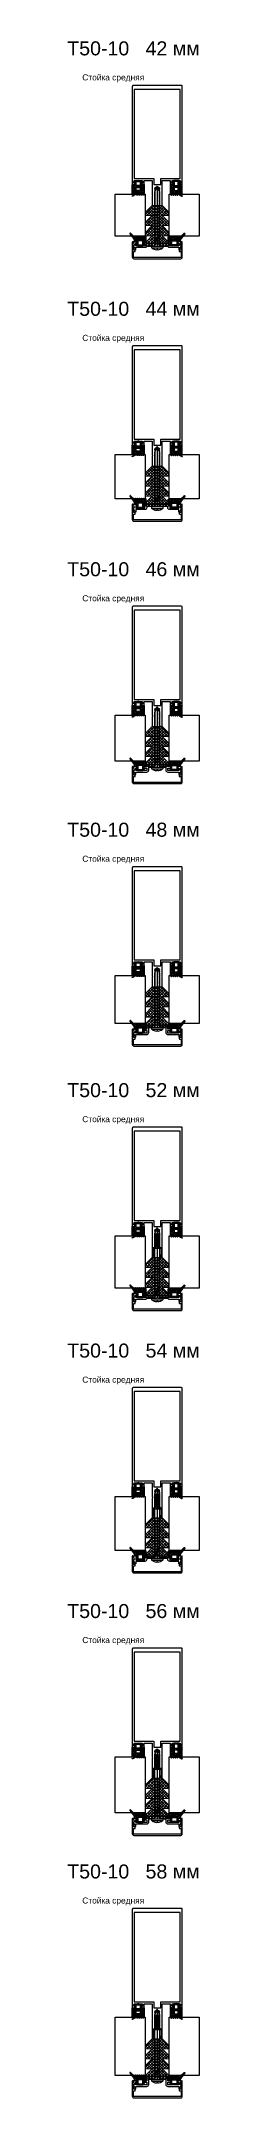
# Model space of a CAD drawing. Header units: millimetres. Extents: x 1744 to 18744, y -2272 to 2782.
# Drawn here: x 14010 to 14142, y 440 to 2494 of the extents above; entities that cross this region are included whole.
import ezdxf

# ---------------------------------------------------------------- set-up
doc = ezdxf.new("R2010")
doc.units = ezdxf.units.MM
doc.layers.add('Steklopaket', color=5, linetype='Continuous')
doc.layers.add('подписи', color=7, linetype='Continuous')
doc.layers.add('Уплотнители', color=1, linetype='Continuous', lineweight=20)
doc.layers.add('Штриховка', color=1, linetype='Continuous', lineweight=5)
doc.styles.get("Standard").update_dxf_attribs({"font": 'arial.ttf'})

msp = doc.modelspace()

# ---------------------------------------------------------------- texts
at = {"layer": 'подписи'}
for s, height, p in [('Т50-10   42 мм', 14, (14009.966, 2479.36)), ('Стойка средняя', 6, (14024.966, 2454.36)), ('Т50-10   44 мм', 14, (14009.966, 2219.36)), ('Стойка средняя', 6, (14024.966, 2194.36)), ('Т50-10   46 мм', 14, (14009.966, 1959.36)), ('Стойка средняя', 6, (14024.966, 1934.36)), ('Т50-10   48 мм', 14, (14009.966, 1699.36)), ('Стойка средняя', 6, (14024.966, 1674.36)), ('Т50-10   52 мм', 14, (14009.966, 1439.36)), ('Стойка средняя', 6, (14024.966, 1414.36)), ('Т50-10   54 мм', 14, (14009.966, 1179.36)), ('Стойка средняя', 6, (14024.966, 1154.36)), ('Т50-10   56 мм', 14, (14009.966, 919.36)), ('Стойка средняя', 6, (14024.966, 894.36)), ('Т50-10   58 мм', 14, (14009.966, 659.36)), ('Стойка средняя', 6, (14024.966, 634.36))]:
    msp.add_text(s, height=height, dxfattribs=at).set_placement(p)

# ---------------------------------------------------------------- blocks, each defined once
blk = doc.blocks.new('КП45548')
at = {"color": 146, "true_color": 0x105689}
blk.add_lwpolyline([(-25, 21.5, 0.414214), (-24.5, 21), (-23.6, 21, 0.116434), (-23.4, 21), (-22.7, 21.4, 0.284079), (-22.5, 21.7), (-22.5, 22.2, 0.414214), (-22.8, 22.5), (-23.5, 22.5), (-23.5, 24), (-23.1, 24.4, 0.198912), (-23, 24.6), (-23, 25), (-19.4, 25, 0.284079), (-19.2, 25.2), (-19, 25.5), (-18.8, 25.2, 0.284079), (-18.6, 25), (-15, 25), (-15, 24.6, 0.198912), (-14.9, 24.4), (-14.5, 24), (-14.5, 22.5), (-15.2, 22.5, 0.414214), (-15.5, 22.2), (-15.5, 21.7, 0.284079), (-15.3, 21.4), (-14.6, 21, 0.116434), (-14.4, 21), (-13.5, 21, 0.414214), (-13, 21.5), (-13, 25), (-5, 25), (-5, 11.1, 0.198912), (-4.9, 10.9), (-4.5, 10.5), (-4.9, 10.1, 0.198912), (-5, 9.9), (-5, 0.5, 0.414214), (-4.5, 0), (-3.1, 0, 0.198912), (-2.9, 0.1), (-2.1, 0.9, 0.198912), (-2, 1.1), (-2, 1.5, 0.284079), (-2.2, 1.7), (-2.5, 1.9), (-2.2, 2.1, 0.284079), (-2, 2.3), (-2, 3.3, 0.284079), (-2.2, 3.5), (-2.5, 3.7), (-2.2, 3.9, 0.284079), (-2, 4.1), (-2, 5.1, 0.284079), (-2.2, 5.3), (-2.5, 5.5), (-2.2, 5.7, 0.284079), (-2, 5.9), (-2, 6.9, 0.284079), (-2.2, 7.1), (-2.5, 7.3), (-2.2, 7.5, 0.284079), (-2, 7.7), (-2, 8.7, 0.284079), (-2.2, 8.9), (-2.5, 9.1), (-2.2, 9.3, 0.284079), (-2, 9.5), (-2, 10.5, 0.284079), (-2.2, 10.7), (-2.5, 10.9), (-2.2, 11.1, 0.284079), (-2, 11.3), (-2, 12.3, 0.284079), (-2.2, 12.5), (-2.5, 12.7), (-2.2, 12.9, 0.284079), (-2, 13.1), (-2, 14.1, 0.284079), (-2.2, 14.3), (-2.5, 14.5), (-2.2, 14.7, 0.284079), (-2, 14.9), (-2, 15.9, 0.284079), (-2.2, 16.1), (-2.5, 16.3), (-2, 18), (0, 19), (2, 18), (2, 17.6, 0.284079), (2.2, 17.4), (2.5, 17.2), (2.2, 17, 0.284079), (2, 16.8), (2, 15.8, 0.284079), (2.2, 15.6), (2.5, 15.4), (2.2, 15.2, 0.284079), (2, 15), (2, 14, 0.284079), (2.2, 13.8), (2.5, 13.6), (2.2, 13.4, 0.284079), (2, 13.2), (2, 12.2, 0.284079), (2.2, 12), (2.5, 11.8), (2.2, 11.6, 0.284079), (2, 11.4), (2, 10.4, 0.284079), (2.2, 10.2), (2.5, 10), (2.2, 9.8, 0.284079), (2, 9.6), (2, 8.6, 0.284079), (2.2, 8.4), (2.5, 8.2), (2.2, 8, 0.284079), (2, 7.8), (2, 6.8, 0.284079), (2.2, 6.6), (2.5, 6.4), (2.2, 6.2, 0.284079), (2, 6), (2, 5, 0.284079), (2.2, 4.8), (2.5, 4.6), (2.2, 4.4, 0.284079), (2, 4.2), (2, 3.2, 0.284079), (2.2, 3), (2.5, 2.8), (2.2, 2.6, 0.284079), (2, 2.4), (2, 1.1, 0.198912), (2.1, 0.9), (2.9, 0.1, 0.198912), (3.1, 0), (4.5, 0, 0.414214), (5, 0.5), (5, 9.9, 0.198912), (4.9, 10.1), (4.5, 10.5), (4.9, 10.9, 0.198912), (5, 11.1), (5, 25), (13, 25), (13, 21.5, 0.414214), (13.5, 21), (14.4, 21, 0.116434), (14.6, 21), (15.3, 21.4, 0.284079), (15.5, 21.7), (15.5, 22.2, 0.414214), (15.2, 22.5), (14.5, 22.5), (14.5, 24), (14.9, 24.4, 0.198912), (15, 24.6), (15, 25), (18.6, 25, 0.284079), (18.8, 25.2), (19, 25.5), (19.2, 25.2, 0.284079), (19.4, 25), (23, 25), (23, 24.6, 0.198912), (23.1, 24.4), (23.5, 24), (23.5, 22.5), (22.8, 22.5, 0.414214), (22.5, 22.2), (22.5, 21.7, 0.284079), (22.7, 21.4), (23.4, 21, 0.116434), (23.6, 21), (24.5, 21, 0.414214), (25, 21.5), (25, 119, 0.414214), (24, 120), (-24, 120, 0.414214), (-25, 119)], format="xyb", close=True, dxfattribs=at)
blk.add_lwpolyline([(-3.5, 27), (-3.5, 21), (3.5, 21), (3.5, 27), (23, 27), (23, 116), (-23, 116), (-23, 27)], close=True, dxfattribs=at)
blk = doc.blocks.new('ТПУ-6002')
at = {"true_color": 0xafd9aa}
h = blk.add_hatch(dxfattribs=at)
h.set_pattern_fill('ANSI37', color=9, scale=10, angle=180, style=0)
h.set_pattern_definition([(225, (359.6389, 110.4286), (0.8838835, -0.8838835), []), (315, (359.6389, 110.4286), (0.8838835, 0.8838835), [])])
edge = h.paths.add_edge_path(flags=16)
edge.add_line((1.8, -1), (-1.8, -1))
edge.add_arc((-1.8, -1.2), 0.25, 90, 180)
edge.add_line((-2, -1.2), (-2, -4.8))
edge.add_arc((-1.8, -4.8), 0.25, 180, 270)
edge.add_line((-1.8, -5), (1.8, -5))
edge.add_arc((1.8, -4.8), 0.25, 270, 360)
edge.add_line((2, -4.8), (2, -1.2))
edge.add_arc((1.8, -1.2), 0.25, 0, 90)
edge = h.paths.add_edge_path()
edge.add_line((2.4, -12.7), (4, -13.6))
edge.add_arc((4.2, -13.4), 0.25, 241.5196, 270)
edge.add_line((4.2, -13.6), (5.8, -13.6))
edge.add_arc((5.8, -13.3), 0.25, 270, 360)
edge.add_line((6, -13.3), (6, -4.2))
edge.add_arc((5.8, -4.2), 0.25, 0, 90)
edge.add_line((5.8, -4), (3.2, -4))
edge.add_arc((3.2, -3.8), 0.25, 180, 270, ccw=False)
edge.add_line((3, -3.8), (3, -2.2))
edge.add_arc((3.2, -2.2), 0.25, 90, 180, ccw=False)
edge.add_line((3.2, -2), (3.9, -2))
edge.add_arc((3.9, -1.7), 0.25, 270, 405.0646)
edge.add_line((4.1, -1.6), (2.6, -0.1))
edge.add_arc((2.4, -0.2), 0.25, 45.0646, 90)
edge.add_line((2.4, 0), (-2.4, 0))
edge.add_arc((-2.4, -0.3), 0.25, 90, 134.9354)
edge.add_line((-2.6, -0.1), (-4.1, -1.6))
edge.add_arc((-3.9, -1.7), 0.25, 134.9354, 270)
edge.add_line((-3.9, -2), (-3.2, -2))
edge.add_arc((-3.2, -2.2), 0.25, 0, 90, ccw=False)
edge.add_line((-3, -2.2), (-3, -3.8))
edge.add_arc((-3.2, -3.8), 0.25, -90, 0, ccw=False)
edge.add_line((-3.2, -4), (-5.8, -4))
edge.add_arc((-5.8, -4.2), 0.25, 90, 180)
edge.add_line((-6, -4.2), (-6, -13.5))
edge.add_arc((-5.7, -13.5), 0.25, 180, 225)
edge.add_line((-5.9, -13.7), (-5.2, -14.4))
edge.add_arc((-5, -14.2), 0.25, 225, 315)
edge.add_line((-4.8, -14.4), (-4.2, -13.8))
edge.add_arc((-4, -14), 0.25, 45, 135, ccw=False)
edge.add_line((-3.8, -13.8), (-3.2, -14.4))
edge.add_arc((-3, -14.2), 0.25, 225, 315)
edge.add_line((-2.8, -14.4), (-2.2, -13.8))
edge.add_arc((-2, -14), 0.25, 45, 135, ccw=False)
edge.add_line((-1.8, -13.8), (-1.2, -14.4))
edge.add_arc((-1, -14.2), 0.25, 225, 315)
edge.add_line((-0.8, -14.4), (-0.2, -13.8))
edge.add_arc((0, -14), 0.25, 45, 135, ccw=False)
edge.add_line((0.2, -13.8), (0.8, -14.4))
edge.add_arc((1, -14.2), 0.25, 225, 315)
edge.add_line((1.2, -14.4), (1.9, -13.7))
edge.add_arc((2, -13.9), 0.25, 61.5196, 135, ccw=False)
edge.add_line((2.2, -13.7), (5.6, -15.6))
edge.add_arc((5.7, -15.3), 0.25, 241.5196, 421.5196)
edge.add_line((5.9, -15.1), (2.1, -13.1))
edge.add_arc((2.3, -12.9), 0.25, 61.5196, 241.5196, ccw=False)
edge = h.paths.add_edge_path(flags=16)
edge.add_line((1.8, -7), (-1.8, -7))
edge.add_arc((-1.8, -7.2), 0.25, 90, 180)
edge.add_line((-2, -7.2), (-2, -9.8))
edge.add_arc((-1.8, -9.8), 0.25, 180, 270)
edge.add_line((-1.8, -10), (1.8, -10))
edge.add_arc((1.8, -9.8), 0.25, 270, 360)
edge.add_line((2, -9.8), (2, -7.2))
edge.add_arc((1.8, -7.2), 0.25, 0, 90)
at = {"color": 9, "true_color": 0xafd9aa}
for points in [[(2.4, -12.7), (4, -13.6, 0.124913), (4.2, -13.6), (5.8, -13.6, 0.414214), (6, -13.3), (6, -4.2, 0.414214), (5.8, -4), (3.2, -4, -0.414214), (3, -3.8), (3, -2.2, -0.414214), (3.2, -2), (3.9, -2, 0.668587), (4.1, -1.6), (2.6, -0.1, 0.198619), (2.4, 0), (-2.4, 0, 0.198619), (-2.6, -0.1), (-4.1, -1.6, 0.668587), (-3.9, -2), (-3.2, -2, -0.414214), (-3, -2.2), (-3, -3.8, -0.414214), (-3.2, -4), (-5.8, -4, 0.414214), (-6, -4.2), (-6, -13.5, 0.198912), (-5.9, -13.7), (-5.2, -14.4, 0.414214), (-4.8, -14.4), (-4.2, -13.8, -0.414214), (-3.8, -13.8), (-3.2, -14.4, 0.414214), (-2.8, -14.4), (-2.2, -13.8, -0.414214), (-1.8, -13.8), (-1.2, -14.4, 0.414214), (-0.8, -14.4), (-0.2, -13.8, -0.414214), (0.2, -13.8), (0.8, -14.4, 0.414214), (1.2, -14.4), (1.9, -13.7, -0.332076), (2.2, -13.7), (5.6, -15.6, 1), (5.9, -15.1), (2.1, -13.1, -1)], [(1.8, -1), (-1.8, -1, 0.414214), (-2, -1.2), (-2, -4.8, 0.414214), (-1.8, -5), (1.8, -5, 0.414214), (2, -4.8), (2, -1.2, 0.414214)], [(1.8, -7), (-1.8, -7, 0.414214), (-2, -7.2), (-2, -9.8, 0.414214), (-1.8, -10), (1.8, -10, 0.414214), (2, -9.8), (2, -7.2, 0.414214)]]:
    blk.add_lwpolyline(points, format="xyb", close=True, dxfattribs=at)
blk = doc.blocks.new('КПС 917')
blk.add_lwpolyline([(10.5, 1.1), (0.6, 1.1, 0.198912), (0.4, 1), (0, 0.6), (-0.4, 1, 0.198912), (-0.6, 1.1), (-10.5, 1.1, 0.414214), (-11.5, 2.1), (-21.5, 2.1), (-21.5, 4.3, 0.414214), (-21.8, 4.6), (-21.8, 4.6, 0.291473), (-22.1, 4.4), (-23.8, 0.8, 0.414214), (-23.6, 0.4), (-22.9, 0.1, -0.414214), (-22.7, -0.3), (-24, -3, 0.548619), (-23.7, -3.4), (-21.6, -3.4, 0.116434), (-21.4, -3.4), (-20.7, -3, 0.284079), (-20.5, -2.7), (-20.5, -2.2, 0.414214), (-20.8, -1.9), (-21.5, -1.9), (-21.5, 0.6), (-12.5, 0.6), (-12.5, -1.9), (-13.2, -1.9, 0.414214), (-13.5, -2.2), (-13.5, -2.7, 0.284079), (-13.3, -3), (-12.6, -3.4, 0.116434), (-12.4, -3.4), (-11, -3.4, 0.414214), (-10.5, -2.9), (-10.5, -1.4), (10.5, -1.4), (10.5, -2.9, 0.414214), (11, -3.4), (12.4, -3.4, 0.116434), (12.6, -3.4), (13.3, -3, 0.284079), (13.5, -2.7), (13.5, -2.2, 0.414214), (13.2, -1.9), (12.5, -1.9), (12.5, 0.6), (21.5, 0.6), (21.5, -1.9), (20.8, -1.9, 0.414214), (20.5, -2.2), (20.5, -2.7, 0.284079), (20.7, -3), (21.4, -3.4, 0.116434), (21.6, -3.4), (23.7, -3.4, 0.548619), (24, -3), (22.7, -0.3, -0.414214), (22.9, 0.1), (23.6, 0.4, 0.414214), (23.8, 0.8), (22.1, 4.4, 0.291473), (21.8, 4.6), (21.8, 4.6, 0.414214), (21.5, 4.3), (21.5, 2.1), (11.5, 2.1, 0.414214)], format="xyb", close=True)
blk = doc.blocks.new('ТПУ-007ММ')
at = {"true_color": 0xafd9aa}
h = blk.add_hatch(dxfattribs=at)
h.set_pattern_fill('ANSI37', color=9, scale=10, angle=180, style=0)
h.set_pattern_definition([(225, (-3851.0623, 2334.4012), (0.88388348, -0.88388348), []), (315, (-3851.0623, 2334.4012), (0.88388348, 0.88388348), [])])
edge = h.paths.add_edge_path(flags=16)
edge.add_line((2.1, -1), (-2.1, -1))
edge.add_arc((-2.1, -1.5), 0.5, 90, 180)
edge.add_line((-2.6, -1.5), (-2.6, -4.5))
edge.add_arc((-2.1, -4.5), 0.5, 180, 270)
edge.add_line((-2.1, -5), (2.1, -5))
edge.add_arc((2.1, -4.5), 0.5, 270, 360)
edge.add_line((2.6, -4.5), (2.6, -1.5))
edge.add_arc((2.1, -1.5), 0.5, 0, 90)
edge = h.paths.add_edge_path()
edge.add_arc((-3.8, -2.2), 0.25, 0, 90, ccw=False)
edge.add_line((-3.6, -2.2), (-3.6, -3.8))
edge.add_arc((-3.8, -3.8), 0.25, -90, 0, ccw=False)
edge.add_line((-3.8, -4), (-5.8, -4))
edge.add_arc((-5.8, -4.2), 0.25, 90, 180)
edge.add_line((-6, -4.2), (-6, -8.6))
edge.add_arc((-5.8, -8.6), 0.2, 180, 225)
edge.add_line((-5.9, -8.8), (-5.2, -9.5))
edge.add_arc((-5, -9.3), 0.25, 225, 315)
edge.add_line((-4.8, -9.5), (-4.2, -8.9))
edge.add_arc((-4, -9.1), 0.25, 45, 135, ccw=False)
edge.add_line((-3.8, -8.9), (-3.2, -9.5))
edge.add_arc((-3, -9.3), 0.25, 225, 315)
edge.add_line((-2.8, -9.5), (-2.2, -8.9))
edge.add_arc((-2, -9.1), 0.25, 45, 135, ccw=False)
edge.add_line((-1.8, -8.9), (-1.2, -9.5))
edge.add_arc((-1, -9.3), 0.25, 225, 315)
edge.add_line((-0.8, -9.5), (-0.2, -8.9))
edge.add_arc((0, -9.1), 0.25, 45, 135, ccw=False)
edge.add_line((0.2, -8.9), (0.8, -9.5))
edge.add_arc((1, -9.3), 0.25, 225, 315)
edge.add_line((1.2, -9.5), (1.8, -8.9))
edge.add_arc((2, -9.1), 0.25, 45, 135, ccw=False)
edge.add_line((2.2, -8.9), (2.8, -9.5))
edge.add_arc((3, -9.3), 0.25, 225, 315)
edge.add_line((3.2, -9.5), (3.8, -8.9))
edge.add_arc((4, -9.1), 0.25, 45, 135, ccw=False)
edge.add_line((4.2, -8.9), (4.8, -9.5))
edge.add_arc((5, -9.3), 0.25, 225, 315)
edge.add_line((5.2, -9.5), (5.8, -8.9))
edge.add_arc((6, -9.1), 0.25, 45, 135, ccw=False)
edge.add_line((6.2, -8.9), (9.8, -12.4))
edge.add_arc((10, -12.2), 0.25, 225, 315)
edge.add_line((10.2, -12.4), (10.4, -12.2))
edge.add_arc((10.2, -12), 0.25, 315, 380.2249)
edge.add_line((10.4, -11.9), (6.8, -7.1))
edge.add_arc((10, -4.7), 4, 180, 216.7605, ccw=False)
edge.add_line((6, -4.7), (6, -4.3))
edge.add_arc((5.7, -4.3), 0.3, 360, 450)
edge.add_line((5.7, -4), (3.9, -4))
edge.add_arc((3.9, -3.8), 0.25, 180, 270, ccw=False)
edge.add_line((3.6, -3.8), (3.6, -2.2))
edge.add_arc((3.9, -2.2), 0.25, 90, 180, ccw=False)
edge.add_line((3.9, -2), (4.1, -2))
edge.add_arc((4.1, -1.7), 0.25, 270, 405.0646)
edge.add_line((4.3, -1.6), (2.6, -0.1))
edge.add_arc((2.4, -0.2), 0.25, 45.0646, 90)
edge.add_line((2.4, 0), (-2.4, 0))
edge.add_arc((-2.4, -0.2), 0.25, 90, 134.9354)
edge.add_line((-2.6, -0.1), (-4.3, -1.6))
edge.add_arc((-4.1, -1.7), 0.25, 134.9354, 270)
edge.add_line((-4.1, -2), (-3.8, -2))
at = {"color": 9, "true_color": 0xafd9aa}
for points in [[(-3.8, -2, -0.414214), (-3.6, -2.2), (-3.6, -3.8, -0.414214), (-3.8, -4), (-5.8, -4, 0.414214), (-6, -4.2), (-6, -8.6, 0.198912), (-5.9, -8.8), (-5.2, -9.5, 0.414214), (-4.8, -9.5), (-4.2, -8.9, -0.414214), (-3.8, -8.9), (-3.2, -9.5, 0.414214), (-2.8, -9.5), (-2.2, -8.9, -0.414214), (-1.8, -8.9), (-1.2, -9.5, 0.414214), (-0.8, -9.5), (-0.2, -8.9, -0.414214), (0.2, -8.9), (0.8, -9.5, 0.414214), (1.2, -9.5), (1.8, -8.9, -0.414214), (2.2, -8.9), (2.8, -9.5, 0.414214), (3.2, -9.5), (3.8, -8.9, -0.414214), (4.2, -8.9), (4.8, -9.5, 0.414214), (5.2, -9.5), (5.8, -8.9, -0.414214), (6.2, -8.9), (9.8, -12.4, 0.414214), (10.2, -12.4), (10.4, -12.2, 0.292538), (10.4, -11.9), (6.8, -7.1, -0.161788), (6, -4.7), (6, -4.3, 0.414214), (5.7, -4), (3.9, -4, -0.414214), (3.6, -3.8), (3.6, -2.2, -0.414214), (3.9, -2), (4.1, -2, 0.668587), (4.3, -1.6), (2.6, -0.1, 0.198619), (2.4, 0), (-2.4, 0, 0.198619), (-2.6, -0.1), (-4.3, -1.6, 0.668587), (-4.1, -2)], [(2.1, -1), (-2.1, -1, 0.414214), (-2.6, -1.5), (-2.6, -4.5, 0.414214), (-2.1, -5), (2.1, -5, 0.414214), (2.6, -4.5), (2.6, -1.5, 0.414214)]]:
    blk.add_lwpolyline(points, format="xyb", close=True, dxfattribs=at)
blk = doc.blocks.new('КП45310')
at = {"color": 0}
blk.add_lwpolyline([(23.8, -4.3), (23.8, -8.8, -0.279739), (23.5, -9.3, 0.401559), (23.2, -10.2), (24.2, -12.5, 0.802585), (25, -12.4), (25, 2.7, 0.414214), (23.5, 4.2), (-23.5, 4.2, 0.414214), (-25, 2.7), (-25, -12.4, 0.802585), (-24.2, -12.5), (-23.2, -10.2, 0.401559), (-23.5, -9.3, -0.279739), (-23.8, -8.8), (-23.8, -4.3), (-22.3, -4.3, 0.414214), (-22, -4), (-22, -3.1, 0.414214), (-22.3, -2.8), (-23.8, -2.8), (-23.8, 2.7, -0.414214), (-23.5, 3), (23.5, 3, -0.414214), (23.8, 2.7), (23.8, -2.8), (22.3, -2.8, 0.414214), (22, -3.1), (22, -4, 0.414214), (22.3, -4.3)], format="xyb", close=True, dxfattribs=at)
blk = doc.blocks.new('ВС 5.5х60 А2 DIN7981')
for p, q in [((0, 0), (0, -60)), ((-5.4, -61.7), (5.4, -61.7))]:
    blk.add_line(p, q)
for points in [[(2.7, -60), (2.7, -5.9), (0, 0), (-2.8, -5.9), (-2.8, -60)], [(-2.8, -56.7), (2.7, -51.2), (2.7, -48.9), (-2.8, -54.4)]]:
    blk.add_lwpolyline(points, close=True)
blk.add_lwpolyline([(-0.4, -63.9, -0.161849), (-5.2, -62.1, -0.223888), (-5.4, -61.7), (-5.4, -60), (5.4, -60), (5.4, -61.7, -0.223888), (5.2, -62.1, -0.161849), (0.4, -63.9), (0.4, -63.2), (-0.4, -63.2)], format="xyb", close=True)
blk = doc.blocks.new('Т50-10')
at = {"layer": 'Штриховка', "lineweight": 5, "true_color": 0x5e67af}
h = blk.add_hatch(dxfattribs=at)
h.set_pattern_fill('NET', color=165, scale=16, angle=-45, style=0)
h.set_pattern_definition([(315, (4299.9565, 8121.2784), (1.41421356, 1.41421356), []), (45, (4299.9565, 8121.2784), (-1.41421356, 1.41421356), [])])
h.paths.add_polyline_path([(-40, -3), (-40, -12), (-37, -12), (-30, -5), (-30, -12), (-27, -12), (-20, -5), (-20, -12), (-17, -12), (-10, -5), (-10, -12), (-7, -12), (0, -5), (0, 5), (-7, 12), (-10, 12), (-10, 5), (-17, 12), (-20, 12), (-20, 5), (-27, 12), (-30, 12), (-30, 5), (-37, 12), (-40, 12), (-40, 3), (-37, 0)])
at = {"layer": 'Уплотнители', "color": 165, "true_color": 0x5e67af}
blk.add_line((-37, 0), (-1.5, 0), dxfattribs=at)
blk.add_lwpolyline([(-40, -3), (-40, -12), (-37, -12), (-30, -5), (-30, -12), (-27, -12), (-20, -5), (-20, -12), (-17, -12), (-10, -5), (-10, -12), (-7, -12), (0, -5), (0, 5), (-7, 12), (-10, 12), (-10, 5), (-17, 12), (-20, 12), (-20, 5), (-27, 12), (-30, 12), (-30, 5), (-37, 12), (-40, 12), (-40, 3), (-37, 0)], close=True, dxfattribs=at)
blk = doc.blocks.new('КП45313-2')
blk.add_lwpolyline([(-12.4, -2.6, -0.116434), (-12.6, -2.6), (-13.3, -2.2, -0.284079), (-13.5, -1.9), (-13.5, -1.4, -0.414214), (-13.2, -1.1), (-12.5, -1.1), (-12.5, 1.4), (-21.5, 1.4), (-21.5, -1.1), (-20.8, -1.1, -0.414214), (-20.5, -1.4), (-20.5, -1.9, -0.284079), (-20.7, -2.2), (-21.4, -2.6, -0.116434), (-21.6, -2.6), (-23.7, -2.6, -0.548619), (-24, -2.2), (-22.7, 0.5, 0.414214), (-22.9, 0.9), (-23.6, 1.2, -0.414214), (-23.8, 1.6), (-22.1, 5.2, -0.291473), (-21.8, 5.4), (-21.8, 5.4, -0.414214), (-21.5, 5.1), (-21.5, 2.9), (-12.5, 2.9, -0.414214), (-10.5, 0.9), (-10.5, -0.1), (-0.4, -0.1, -0.284079), (-0.2, -0.3), (0, -0.6), (0.2, -0.3, -0.284079), (0.4, -0.1), (10.5, -0.1), (10.5, 0.9, -0.414214), (12.5, 2.9), (21.5, 2.9), (21.5, 5.1, -0.414214), (21.8, 5.4), (21.8, 5.4, -0.291473), (22.1, 5.2), (23.8, 1.6, -0.414214), (23.6, 1.2), (22.9, 0.9, 0.414214), (22.7, 0.5), (24, -2.2, -0.548619), (23.7, -2.6), (21.6, -2.6, -0.116434), (21.4, -2.6), (20.7, -2.2, -0.284079), (20.5, -1.9), (20.5, -1.4, -0.414214), (20.8, -1.1), (21.5, -1.1), (21.5, 1.4), (12.5, 1.4), (12.5, -1.1), (13.2, -1.1, -0.414214), (13.5, -1.4), (13.5, -1.9, -0.284079), (13.3, -2.2), (12.6, -2.6, -0.116434), (12.4, -2.6)], format="xyb", close=True)
blk = doc.blocks.new('КПС 758')
blk.add_lwpolyline([(-23.8, 2.3, 0.414214), (-23.6, 1.9), (-22.9, 1.6, -0.414214), (-22.7, 1.2), (-24, -1.5, 0.548619), (-23.7, -1.9), (-21.6, -1.9, 0.116434), (-21.4, -1.9), (-20.7, -1.5, 0.284079), (-20.5, -1.2), (-20.5, -0.7, 0.414214), (-20.8, -0.4), (-21.5, -0.4), (-21.5, 2.1), (-10.5, 2.1), (-10.5, -0.4), (-13.2, -0.4, 0.414214), (-13.5, -0.7), (-13.5, -1.2, 0.284079), (-13.3, -1.5), (-12.6, -1.9, 0.116434), (-12.4, -1.9), (-10.5, -1.9), (-10.5, -2.9, 0.414214), (-9.5, -3.9), (9.5, -3.9, 0.414214), (10.5, -2.9), (10.5, -1.9), (12.4, -1.9, 0.116434), (12.6, -1.9), (13.3, -1.5, 0.284079), (13.5, -1.2), (13.5, -0.7, 0.414214), (13.2, -0.4), (10.5, -0.4), (10.5, 2.1), (21.5, 2.1), (21.5, -0.4), (20.8, -0.4, 0.414214), (20.5, -0.7), (20.5, -1.2, 0.284079), (20.7, -1.5), (21.4, -1.9, 0.116434), (21.6, -1.9), (23.7, -1.9, 0.548619), (24, -1.5), (22.7, 1.2, -0.414214), (22.9, 1.6), (23.6, 1.9, 0.414214), (23.8, 2.3), (22.1, 5.9, 0.291473), (21.8, 6.1), (21.8, 6.1, 0.414214), (21.5, 5.8), (21.5, 3.6), (10.5, 3.6, 0.414214), (8.5, 1.6), (8.5, -1.4), (0.6, -1.4, 0.198912), (0.4, -1.5), (0, -1.9), (-0.4, -1.5, 0.198912), (-0.6, -1.4), (-8.5, -1.4), (-8.5, 1.6, 0.414214), (-10.5, 3.6), (-21.5, 3.6), (-21.5, 5.8, 0.414214), (-21.8, 6.1), (-21.8, 6.1, 0.291473), (-22.1, 5.9)], format="xyb", close=True)
blk = doc.blocks.new('КПС 575')
blk.add_lwpolyline([(-23.8, 3.2, 0.414214), (-23.6, 2.8), (-22.9, 2.4, -0.414214), (-22.7, 2), (-24, -0.7, 0.548619), (-23.7, -1.1), (-21.6, -1.1, 0.116434), (-21.4, -1.1), (-20.7, -0.7, 0.284079), (-20.5, -0.4), (-20.5, 0.1, 0.414214), (-20.8, 0.4), (-21.5, 0.4), (-21.5, 2.9), (-10.5, 2.9), (-10.5, 0.4), (-13.2, 0.4, 0.414214), (-13.5, 0.1), (-13.5, -0.4, 0.284079), (-13.3, -0.7), (-12.6, -1.1, 0.116434), (-12.4, -1.1), (-10.5, -1.1), (-10.5, -4.1, 0.414214), (-9.5, -5.1), (9.5, -5.1, 0.414214), (10.5, -4.1), (10.5, -1.1), (12.4, -1.1, 0.116434), (12.6, -1.1), (13.3, -0.7, 0.284079), (13.5, -0.4), (13.5, 0.1, 0.414214), (13.2, 0.4), (10.5, 0.4), (10.5, 2.9), (21.5, 2.9), (21.5, 0.4), (20.8, 0.4, 0.414214), (20.5, 0.1), (20.5, -0.4, 0.284079), (20.7, -0.7), (21.4, -1.1, 0.116434), (21.6, -1.1), (23.7, -1.1, 0.548619), (24, -0.7), (22.7, 2, -0.414214), (22.9, 2.4), (23.6, 2.8, 0.414214), (23.8, 3.2), (22.1, 6.7, 0.291473), (21.8, 6.9), (21.8, 6.9, 0.414214), (21.5, 6.6), (21.5, 4.4), (10.5, 4.4, 0.414214), (8.5, 2.4), (8.5, -2.6), (0.6, -2.6, 0.198912), (0.4, -2.7), (0, -3.1), (-0.4, -2.7, 0.198912), (-0.6, -2.6), (-8.5, -2.6), (-8.5, 2.4, 0.414214), (-10.5, 4.4), (-21.5, 4.4), (-21.5, 6.6, 0.414214), (-21.8, 6.9), (-21.8, 6.9, 0.291473), (-22.1, 6.7)], format="xyb", close=True)
blk = doc.blocks.new('ВС 5.5х70 А2 DIN7981')
for p, q in [((0, 0), (0, -70)), ((-5.4, -71.7), (5.4, -71.7))]:
    blk.add_line(p, q)
for points in [[(2.7, -70), (2.7, -5.9), (0, 0), (-2.8, -5.9), (-2.8, -70)], [(-2.8, -66.7), (2.7, -61.2), (2.7, -58.9), (-2.8, -64.4)]]:
    blk.add_lwpolyline(points, close=True)
blk.add_lwpolyline([(-0.4, -73.9, -0.161849), (-5.2, -72.1, -0.223888), (-5.4, -71.7), (-5.4, -70), (5.4, -70), (5.4, -71.7, -0.223888), (5.2, -72.1, -0.161849), (0.4, -73.9), (0.4, -73.2), (-0.4, -73.2)], format="xyb", close=True)
blk = doc.blocks.new('Т50-03')
at = {"layer": 'Штриховка', "lineweight": 5}
h = blk.add_hatch(dxfattribs=at)
h.set_pattern_fill('ANSI37', color=256, scale=11.2, angle=90, style=0)
h.set_pattern_definition([(135, (-7152.173, 3902.1519), (-0.9899495, -0.9899495), []), (225, (-7152.173, 3902.1519), (0.9899495, -0.9899495), [])])
edge = h.paths.add_edge_path()
edge.add_arc((-20.8, -3.8), 1.25, 9.2818, 180)
edge.add_line((-22, -3.8), (-22, -4.7))
edge.add_arc((-21.7, -4.7), 0.3, 180, 270)
edge.add_line((-21.7, -5), (-12.3, -5))
edge.add_arc((-12.3, -4.7), 0.3, 270, 360)
edge.add_line((-12, -4.7), (-12, -2.3))
edge.add_arc((-11.7, -2.3), 0.3, 90, 180, ccw=False)
edge.add_line((-11.7, -2), (-5.2, -2))
edge.add_arc((-5, -2), 0.2, 180, 360)
edge.add_line((-4.8, -2), (0, -2))
edge.add_arc((0, 0), 2, 270, 450)
edge.add_line((0, 2), (-4.8, 2))
edge.add_arc((-5, 2), 0.2, 0, 180)
edge.add_line((-5.2, 2), (-11.7, 2))
edge.add_arc((-11.7, 2.3), 0.3, 180, 270, ccw=False)
edge.add_line((-12, 2.3), (-12, 4.7))
edge.add_arc((-12.3, 4.7), 0.3, 0, 90)
edge.add_line((-12.3, 5), (-21.7, 5))
edge.add_arc((-21.7, 4.7), 0.3, 90, 180)
edge.add_line((-22, 4.7), (-22, 3.8))
edge.add_arc((-20.8, 3.7), 1.25, 180, 350.7182)
edge.add_arc((-19.2, 3.5), 0.3, 90, 170.7182, ccw=False)
edge.add_line((-19.2, 3.8), (-13.2, 3.8))
edge.add_line((-13.2, 3.8), (-13.2, 0.8))
edge.add_arc((-12.9, 0.8), 0.3, 180, 225)
edge.add_line((-13.1, 0.6), (-12.5, 0))
edge.add_line((-12.5, 0), (-13.1, -0.6))
edge.add_arc((-12.9, -0.8), 0.3, 135, 180)
edge.add_line((-13.2, -0.8), (-13.2, -3.8))
edge.add_line((-13.2, -3.8), (-19.2, -3.8))
edge.add_arc((-19.2, -3.5), 0.3, 189.2818, 270, ccw=False)
edge = h.paths.add_edge_path(flags=16)
edge.add_line((-11, 1), (0, 1))
edge.add_arc((0, 0), 1, -90, 90, ccw=False)
edge.add_line((0, -1), (-11, -1))
edge.add_line((-11, -1), (-11, 1))
at = {"layer": 'Уплотнители'}
for points in [[(-19.5, -3.5, 0.922113), (-22, -3.8), (-22, -4.7, 0.414214), (-21.7, -5), (-12.3, -5, 0.414214), (-12, -4.7), (-12, -2.3, -0.414214), (-11.7, -2), (-5.2, -2, 1), (-4.8, -2), (0, -2, 1), (0, 2), (-4.8, 2, 1), (-5.2, 2), (-11.7, 2, -0.414214), (-12, 2.3), (-12, 4.7, 0.414214), (-12.3, 5), (-21.7, 5, 0.414214), (-22, 4.7), (-22, 3.8, 0.922113), (-19.5, 3.5, -0.367523), (-19.2, 3.8), (-13.2, 3.8), (-13.2, 0.8, 0.198912), (-13.1, 0.6), (-12.5, 0), (-13.1, -0.6, 0.198912), (-13.2, -0.8), (-13.2, -3.8), (-19.2, -3.8, -0.367523)], [(-11, 1), (0, 1, -1), (0, -1), (-11, -1)]]:
    blk.add_lwpolyline(points, format="xyb", close=True, dxfattribs=at)

# ---------------------------------------------------------------- linework, layer by layer
at = {"layer": 'Steklopaket'}
for points in [[(14057.966, 2340.76), (14087.966, 2340.76), (14087.966, 2298.76), (14057.966, 2298.76)], [(14111.966, 2340.76), (14141.966, 2340.76), (14141.966, 2298.76), (14111.966, 2298.76)], [(14057.966, 2080.76), (14087.966, 2080.76), (14087.966, 2036.76), (14057.966, 2036.76)], [(14111.966, 2080.76), (14141.966, 2080.76), (14141.966, 2036.76), (14111.966, 2036.76)], [(14057.966, 1820.76), (14087.966, 1820.76), (14087.966, 1774.76), (14057.966, 1774.76)], [(14111.966, 1820.76), (14141.966, 1820.76), (14141.966, 1774.76), (14111.966, 1774.76)], [(14057.966, 1560.76), (14087.966, 1560.76), (14087.966, 1512.76), (14057.966, 1512.76)], [(14111.966, 1560.76), (14141.966, 1560.76), (14141.966, 1512.76), (14111.966, 1512.76)], [(14057.966, 1300.76), (14087.966, 1300.76), (14087.966, 1248.76), (14057.966, 1248.76)], [(14111.966, 1300.76), (14141.966, 1300.76), (14141.966, 1248.76), (14111.966, 1248.76)], [(14057.966, 1040.76), (14087.966, 1040.76), (14087.966, 986.76), (14057.966, 986.76)], [(14111.966, 1040.76), (14141.966, 1040.76), (14141.966, 986.76), (14111.966, 986.76)], [(14057.966, 780.76), (14087.966, 780.76), (14087.966, 724.76), (14057.966, 724.76)], [(14111.966, 780.76), (14141.966, 780.76), (14141.966, 724.76), (14111.966, 724.76)], [(14057.966, 520.76), (14087.966, 520.76), (14087.966, 462.76), (14057.966, 462.76)], [(14111.966, 520.76), (14141.966, 520.76), (14141.966, 462.76), (14111.966, 462.76)]]:
    msp.add_lwpolyline(points, close=True, dxfattribs=at)

# ---------------------------------------------------------------- block references
for name, p in [('КП45548', (14099.966, 2329.36)), ('ВС 5.5х60 А2 DIN7981', (14099.966, 2348.859)), ('ТПУ-6002', (14118.966, 2354.36)), ('КП45548', (14099.966, 2069.36)), ('ТПУ-6002', (14118.966, 2094.36)), ('ВС 5.5х60 А2 DIN7981', (14099.966, 2088.861)), ('КП45548', (14099.966, 1809.36)), ('ВС 5.5х60 А2 DIN7981', (14099.966, 1828.861)), ('ТПУ-6002', (14118.966, 1834.36)), ('КП45548', (14099.966, 1549.36)), ('ВС 5.5х60 А2 DIN7981', (14099.966, 1568.859)), ('ТПУ-6002', (14118.966, 1574.36)), ('КП45548', (14099.966, 1289.36)), ('ТПУ-6002', (14118.966, 1314.36)), ('ВС 5.5х70 А2 DIN7981', (14099.966, 1308.859)), ('КП45548', (14099.966, 1029.36)), ('ВС 5.5х70 А2 DIN7981', (14099.966, 1048.861)), ('ТПУ-6002', (14118.966, 1054.36)), ('КП45548', (14099.966, 769.36)), ('ВС 5.5х70 А2 DIN7981', (14099.966, 788.861)), ('ТПУ-6002', (14118.966, 794.36)), ('КП45548', (14099.966, 509.36)), ('ТПУ-6002', (14118.966, 534.36)), ('ВС 5.5х70 А2 DIN7981', (14099.966, 528.859))]:
    msp.add_blockref(name, p)
at = {"xscale": -1}
for p in [(14080.966, 2354.36), (14080.966, 2094.36), (14080.966, 1834.36), (14080.966, 1574.36), (14080.966, 1314.36), (14080.966, 1054.36), (14080.966, 794.36), (14080.966, 534.36)]:
    msp.add_blockref('ТПУ-6002', p, dxfattribs=at)
for name, p, rotation in [('Т50-10', (14099.966, 2329.36), 90), ('ТПУ-007ММ', (14082.966, 2289.36), 180), ('КП45310', (14099.966, 2280.604), 180), ('КПС 917', (14099.966, 2289.941), 180), ('Т50-10', (14099.966, 2069.36), 90), ('ТПУ-007ММ', (14082.966, 2027.36), 180), ('КП45310', (14099.966, 2018.604), 180), ('КП45313-2', (14099.966, 2028.758), 180), ('Т50-10', (14099.966, 1809.36), 90), ('ТПУ-007ММ', (14082.966, 1765.36), 180), ('КП45310', (14099.966, 1756.604), 180), ('КПС 758', (14099.966, 1767.443), 180), ('Т50-10', (14099.966, 1549.36), 90), ('ТПУ-007ММ', (14082.966, 1503.36), 180), ('КП45310', (14099.966, 1494.604), 180), ('КПС 575', (14099.966, 1506.271), 180), ('Т50-03', (14099.966, 1301.36), 90), ('Т50-10', (14099.966, 1279.36), 90), ('ТПУ-007ММ', (14082.966, 1239.36), 180), ('КП45310', (14099.966, 1230.604), 180), ('КПС 917', (14099.966, 1239.941), 180), ('Т50-03', (14099.966, 1041.36), 90), ('Т50-10', (14099.966, 1019.36), 90), ('ТПУ-007ММ', (14082.966, 977.36), 180), ('КП45310', (14099.966, 968.604), 180), ('КП45313-2', (14099.966, 978.758), 180), ('Т50-03', (14099.966, 781.36), 90), ('Т50-10', (14099.966, 759.36), 90), ('ТПУ-007ММ', (14082.966, 715.36), 180), ('КП45310', (14099.966, 706.604), 180), ('КПС 758', (14099.966, 717.443), 180), ('Т50-03', (14099.966, 521.36), 90), ('Т50-10', (14099.966, 499.36), 90), ('ТПУ-007ММ', (14082.966, 453.36), 180), ('КП45310', (14099.966, 444.604), 180), ('КПС 575', (14099.966, 456.271), 180)]:
    msp.add_blockref(name, p, dxfattribs=dict(rotation=rotation))
at = {"xscale": -1, "rotation": 180}
for p in [(14116.966, 2289.36), (14116.966, 2027.36), (14116.966, 1765.36), (14116.966, 1503.36), (14116.966, 1239.36), (14116.966, 977.36), (14116.966, 715.36), (14116.966, 453.36)]:
    msp.add_blockref('ТПУ-007ММ', p, dxfattribs=at)

msp.set_redraw_order([(e.dxf.handle, doc.entitydb.next_handle()) for e in msp.query("TEXT MTEXT ATTDEF DIMENSION ARC_DIMENSION")])  # texts and dimensions are drawn at this point

doc.saveas('drawing.dxf')
